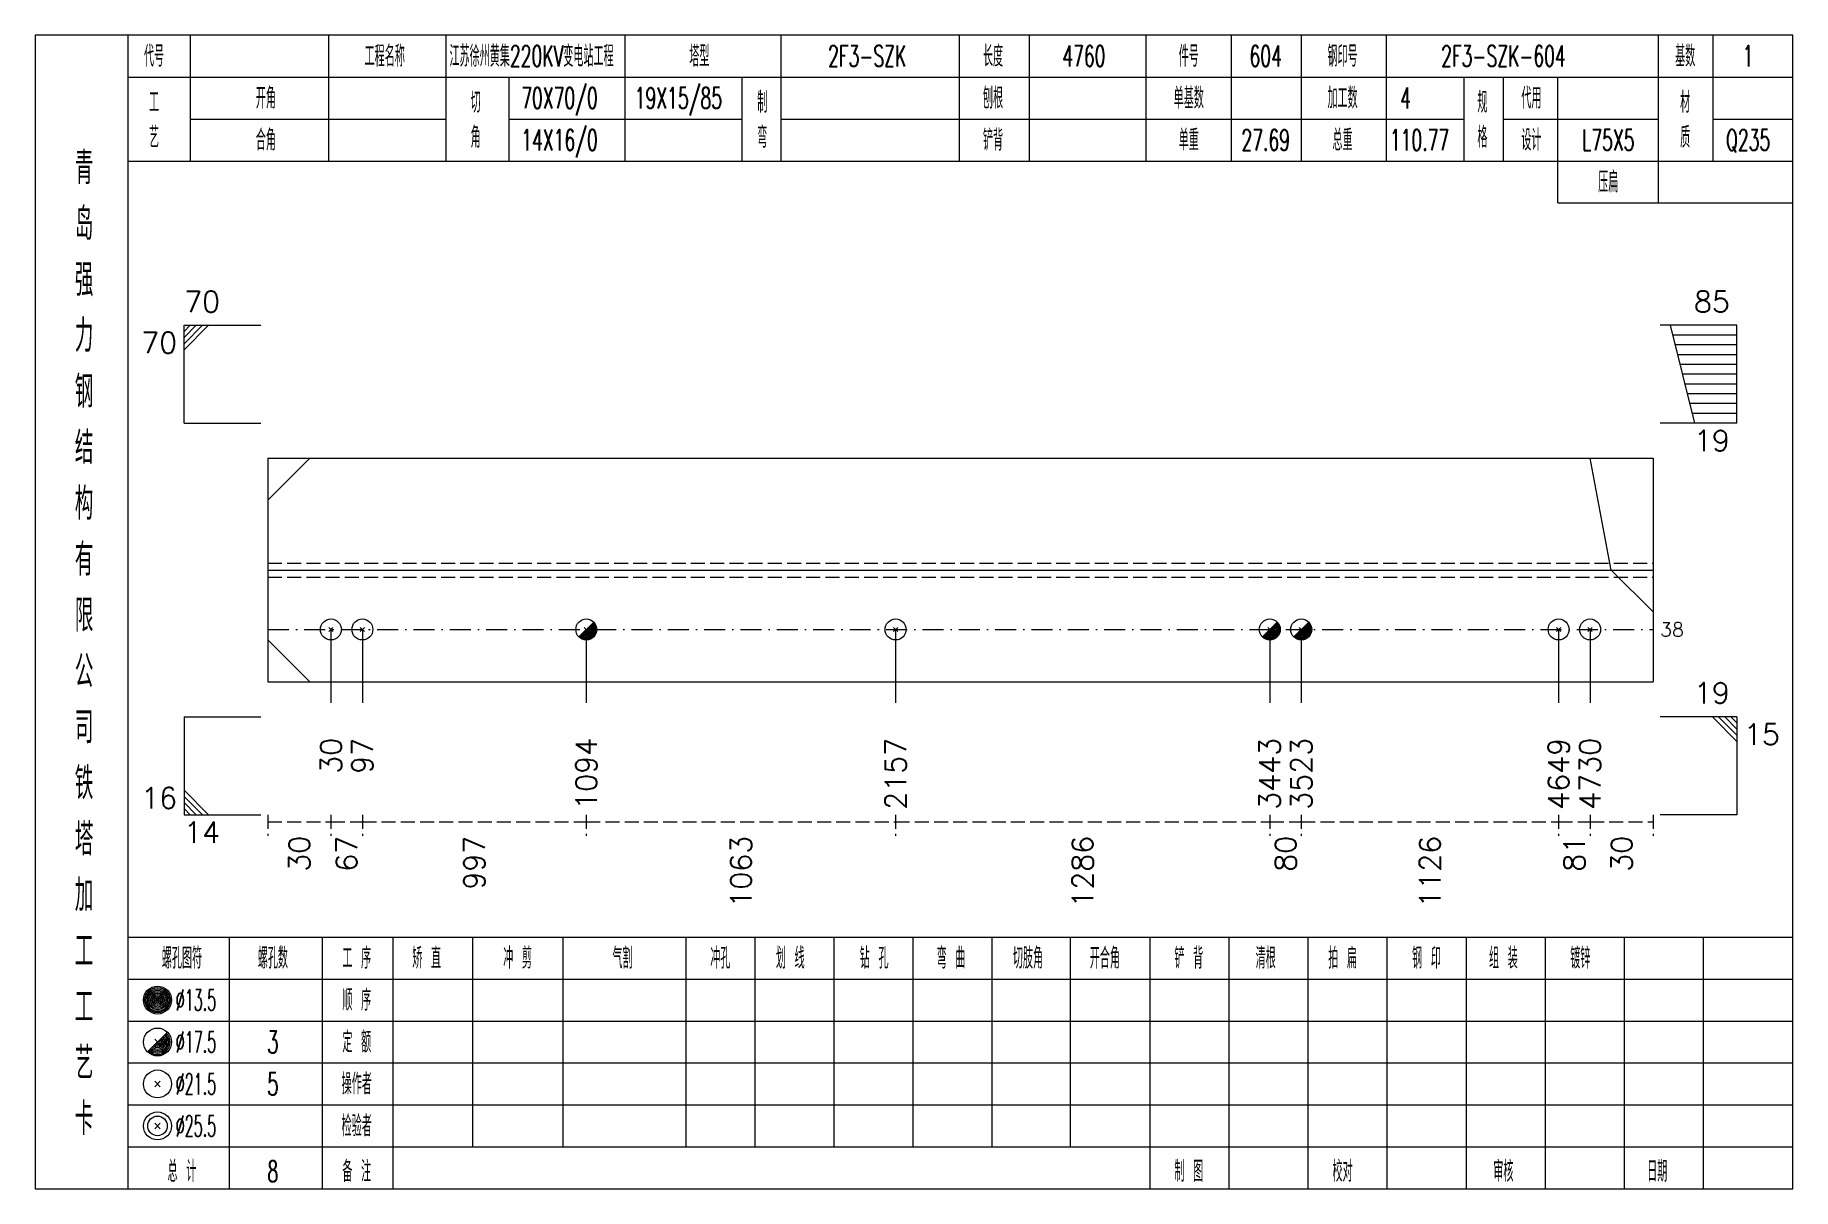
# Model space of a CAD drawing. Extents: x 0 to 4623, y -1159 to 4890.
# Drawn here: x 1245.6 to 1497, y 2025 to 2190 of the extents above; entities that cross this region are included whole.
import ezdxf
from ezdxf.enums import TextEntityAlignment as Align

# ---------------------------------------------------------------- set-up
doc = ezdxf.new("R2010")
doc.units = 0
doc.header["$MEASUREMENT"] = 0
doc.linetypes.add('一点画线', pattern=[5.2, 3, -1, 0.2, -1])
doc.linetypes.add('虚线', pattern=[2.75, 2, -0.75])
doc.layers.get('0').update_dxf_attribs({"linetype": 'CONTINUOUS', "lineweight": 25})
for name, color, linetype, lineweight in [('1', 7, 'CONTINUOUS', 25), ('4', 7, 'CONTINUOUS', 25), ('5', 7, 'CONTINUOUS', 25)]:
    doc.layers.add(name, color=color, linetype=linetype, lineweight=lineweight)
doc.styles.get("Standard").update_dxf_attribs({"font": 'simplex.shx', "width": 0.7, "height": 3, "bigfont": 'gbhzfs.shx'})

msp = doc.modelspace()

# ---------------------------------------------------------------- texts
at = {"color": 7, "linetype": 'Continuous', "lineweight": 13}
msp.add_text('70', height=3, dxfattribs=at).set_placement((1266.9, 2149.5), align=Align.BOTTOM_LEFT)
for s, p in [('85', (1488, 2149.5)), ('19', (1488, 2093.5)), ('16', (1265.9, 2078.5))]:
    msp.add_text(s, height=3, dxfattribs=at).set_placement(p, align=Align.BOTTOM_RIGHT)
for s, p in [('70', (1265.9, 2147.5)), ('19', (1488, 2133.5))]:
    msp.add_text(s, height=3, dxfattribs=at).set_placement(p, align=Align.TOP_RIGHT)
msp.add_text('38', height=2, dxfattribs=at).set_placement((1478, 2105), align=Align.MIDDLE_LEFT)
for s, p in [('15', (1490, 2091.5)), ('14', (1266.9, 2077.5))]:
    msp.add_text(s, height=3, dxfattribs=at).set_placement(p, align=Align.TOP_LEFT)
at = {"color": 8, "linetype": 'Continuous', "lineweight": 9}
for s, p in [('30', (1283.4, 2075.5)), ('67', (1290.15, 2075.5)), ('997', (1308.415, 2075.5)), ('1063', (1346.549, 2075.5)), ('1286', (1395.429, 2075.5)), ('80', (1424.44, 2075.5)), ('1126', (1445.095, 2075.5)), ('81', (1465.75, 2075.5)), ('30', (1472.5, 2075.5))]:
    msp.add_text(s, height=3, rotation=90, dxfattribs=at).set_placement(p, align=Align.MIDDLE_RIGHT)
at = {"layer": '1', "color": 7, "linetype": 'Continuous', "lineweight": 13}
for s, p in [('1094', (1324.43, 2089.5)), ('30', (1287.9, 2089.5)), ('97', (1292.4, 2089.5)), ('2157', (1368.669, 2089.5)), ('3443', (1422.19, 2089.5)), ('3523', (1426.69, 2089.5)), ('4649', (1463.5, 2089.5)), ('4730', (1468, 2089.5))]:
    msp.add_text(s, height=3, rotation=90, dxfattribs=at).set_placement(p, align=Align.MIDDLE_RIGHT)
at = {"layer": '4', "color": 1, "linetype": 'Continuous', "lineweight": 13}
for s, height, width, p in [('代号', 3, 0.6, (1262.6, 2187)), ('工程名称', 3, 0.6, (1295.6, 2187)), ('江苏徐州黄集220KV变电站工程', 3, 0.6, (1316.6, 2187)), ('塔型', 3, 0.6, (1340.6, 2187)), ('2F3-SZK', 3, 0.6, (1364.6, 2187)), ('长度', 3, 0.6, (1382.6, 2187)), ('4760', 3, 0.6, (1395.6, 2187)), ('件号', 3, 0.6, (1410.6, 2187)), ('604', 3, 0.6, (1421.6, 2187)), ('钢印号', 3, 0.6, (1432.6, 2187)), ('2F3-SZK-604', 3, 0.6, (1455.6, 2187)), ('基数', 3, 0.6, (1481.6, 2187)), ('1', 3, 0.6, (1490.6, 2187)), ('开角', 3, 0.6, (1278.6, 2181)), ('70X70/0', 3, 0.6, (1320.6, 2181)), ('19X15/85', 3, 0.6, (1337.6, 2181)), ('制', 3, 0.6, (1349.6, 2180.4)), ('刨根', 3, 0.6, (1382.6, 2181)), ('单基数', 3, 0.6, (1410.6, 2181)), ('加工数', 3, 0.6, (1432.6, 2181)), ('4', 3, 0.6, (1441.6, 2181)), ('规', 3, 0.6, (1452.6, 2180.4)), ('代用', 3, 0.6, (1459.6, 2181)), ('材', 3, 0.6, (1481.6, 2180.4)), ('工', 3, 0.6, (1262.6, 2180.4)), ('切', 3, 0.6, (1308.6, 2180.4)), ('艺', 3, 0.6, (1262.6, 2175.4)), ('角', 3, 0.6, (1308.6, 2175.4)), ('弯', 3, 0.6, (1349.6, 2175.4)), ('格', 3, 0.6, (1452.6, 2175.4)), ('质', 3, 0.6, (1481.6, 2175.4)), ('合角', 3, 0.6, (1278.6, 2175)), ('14X16/0', 3, 0.6, (1320.6, 2175)), ('铲背', 3, 0.6, (1382.6, 2175)), ('单重', 3, 0.6, (1410.6, 2175)), ('27.69', 3, 0.6, (1421.6, 2175)), ('总重', 3, 0.6, (1432.6, 2175)), ('110.77', 3, 0.6, (1443.6, 2175)), ('设计', 3, 0.6, (1459.6, 2175)), ('L75X5', 3, 0.6, (1470.6, 2175)), ('Q235', 3, 0.6, (1490.6, 2175)), ('青', 4.6, 0.8, (1252.6, 2171)), ('压扁', 3, 0.6, (1470.6, 2169)), ('岛', 4.6, 0.8, (1252.6, 2163)), ('强', 4.6, 0.8, (1252.6, 2155)), ('力', 4.6, 0.8, (1252.6, 2147)), ('钢', 4.6, 0.8, (1252.6, 2139)), ('结', 4.6, 0.8, (1252.6, 2131)), ('构', 4.6, 0.8, (1252.6, 2123)), ('有', 4.6, 0.8, (1252.6, 2115)), ('限', 4.6, 0.8, (1252.6, 2107)), ('公', 4.6, 0.8, (1252.6, 2099)), ('司', 4.6, 0.8, (1252.6, 2091)), ('铁', 4.6, 0.8, (1252.6, 2083)), ('塔', 4.6, 0.8, (1252.6, 2075)), ('加', 4.6, 0.8, (1252.6, 2067)), ('工', 4.6, 0.8, (1252.6, 2059)), ('螺孔图符', 3, 0.6, (1266.6, 2058)), ('螺孔数', 3, 0.6, (1279.6, 2058)), ('工 序', 3, 0.6, (1291.6, 2058)), ('矫 直', 3, 0.6, (1301.6, 2058)), ('冲 剪', 3, 0.6, (1314.6, 2058)), ('气割', 3, 0.6, (1329.6, 2058)), ('冲孔', 3, 0.6, (1343.6, 2058)), ('划 线', 3, 0.6, (1353.6, 2058)), ('钻 孔', 3, 0.6, (1365.6, 2058)), ('弯 曲', 3, 0.6, (1376.6, 2058)), ('切肢角', 3, 0.6, (1387.6, 2058)), ('开合角', 3, 0.6, (1398.6, 2058)), ('铲 背', 3, 0.6, (1410.6, 2058)), ('清根', 3, 0.6, (1421.6, 2058)), ('拍 扁', 3, 0.6, (1432.6, 2058)), ('钢 印', 3, 0.6, (1444.6, 2058)), ('组 装', 3, 0.6, (1455.6, 2058)), ('镀锌', 3, 0.6, (1466.6, 2058)), ('工', 4.6, 0.8, (1252.6, 2051)), ('%%C13.5', 3, 0.5, (1268.6, 2052)), ('顺 序', 3, 0.6, (1291.6, 2052)), ('%%C17.5', 3, 0.5, (1268.6, 2046)), ('3', 3.2, 0.6, (1279.6, 2046)), ('定 额', 3, 0.6, (1291.6, 2046)), ('艺', 4.6, 0.8, (1252.6, 2043)), ('%%C21.5', 3, 0.5, (1268.6, 2040)), ('5', 3.2, 0.6, (1279.6, 2040)), ('操作者', 3, 0.6, (1291.6, 2040)), ('卡', 4.6, 0.8, (1252.6, 2035)), ('%%C25.5', 3, 0.5, (1268.6, 2034)), ('检验者', 3, 0.6, (1291.6, 2034)), ('总 计', 3, 0.6, (1266.6, 2027.5)), ('8', 3, 0.6, (1279.6, 2027.5)), ('备 注', 3, 0.6, (1291.6, 2027.5)), ('制 图', 3, 0.6, (1410.6, 2027.5)), ('校对', 3, 0.6, (1432.6, 2027.5)), ('审核', 3, 0.6, (1455.6, 2027.5)), ('日期', 3, 0.6, (1477.6, 2027.5))]:
    msp.add_text(s, height=height, dxfattribs=dict(at, width=width)).set_placement(p, align=Align.MIDDLE_CENTER)

# ---------------------------------------------------------------- blocks, each defined once
blk = doc.blocks.new('孔21.5')
at = {"layer": '5', "color": 7, "linetype": 'Continuous', "lineweight": 13}
for p, q in [((-0.2, -0.2), (0.2, 0.2)), ((-0.2, 0.2), (0.2, -0.2))]:
    blk.add_line(p, q, dxfattribs=at)
blk.add_circle((0, 0), 1, dxfattribs=at)
blk = doc.blocks.new('孔17.5')
at = {"layer": '5', "color": 7, "linetype": 'Continuous', "lineweight": 13}
for p, q in [((-0.707, -0.707), (0.707, 0.707)), ((-0.2, 0.2), (0.2, -0.2))]:
    blk.add_line(p, q, dxfattribs=at)
blk.add_circle((0, 0), 1, dxfattribs=at)
for radius in [0.9, 0.8, 0.7, 0.6, 0.5, 0.4, 0.3, 0.2, 0.1]:
    blk.add_arc((0, 0), radius, 225, 45, dxfattribs=at)

# ---------------------------------------------------------------- linework, layer by layer
at = {"color": 7, "linetype": 'Continuous', "lineweight": 13}
for p, q in [((1266.9, 2148.5), (1277.9, 2148.5)), ((1266.9, 2134.5), (1266.9, 2148.5)), ((1267.775, 2148.5), (1266.9, 2147.625)), ((1268.65, 2148.5), (1266.9, 2146.75)), ((1269.525, 2148.5), (1266.9, 2145.875)), ((1270.4, 2148.5), (1266.9, 2145)), ((1489, 2148.5), (1478, 2148.5)), ((1483, 2134.5), (1479.5, 2148.5)), ((1489, 2147.1), (1479.85, 2147.1)), ((1489, 2134.5), (1489, 2148.5)), ((1489, 2145.7), (1480.2, 2145.7)), ((1489, 2144.3), (1480.55, 2144.3)), ((1489, 2142.9), (1480.9, 2142.9)), ((1489, 2141.5), (1481.25, 2141.5)), ((1489, 2140.1), (1481.6, 2140.1)), ((1489, 2138.7), (1481.95, 2138.7)), ((1489, 2137.3), (1482.3, 2137.3)), ((1266.9, 2134.5), (1277.9, 2134.5)), ((1489, 2134.5), (1478, 2134.5)), ((1489, 2135.9), (1482.65, 2135.9)), ((1278.9, 2123.5), (1284.9, 2129.5)), ((1471, 2113.5), (1468, 2129.5)), ((1477, 2107.5), (1471, 2113.5)), ((1287.9, 2105), (1287.9, 2094.5)), ((1292.4, 2105), (1292.4, 2094.5)), ((1324.43, 2105), (1324.43, 2094.5)), ((1368.669, 2105), (1368.669, 2094.5)), ((1422.19, 2105), (1422.19, 2094.5)), ((1426.69, 2105), (1426.69, 2094.5)), ((1463.5, 2105), (1463.5, 2094.5)), ((1468, 2105), (1468, 2094.5)), ((1278.9, 2103.5), (1284.9, 2097.5)), ((1266.9, 2092.5), (1277.9, 2092.5)), ((1266.9, 2092.5), (1266.9, 2078.5)), ((1489, 2092.5), (1478, 2092.5)), ((1485.5, 2092.5), (1489, 2089)), ((1486.375, 2092.5), (1489, 2089.875)), ((1487.25, 2092.5), (1489, 2090.75)), ((1488.125, 2092.5), (1489, 2091.625)), ((1489, 2092.5), (1489, 2078.5)), ((1270.4, 2078.5), (1266.9, 2082)), ((1269.525, 2078.5), (1266.9, 2081.125)), ((1268.65, 2078.5), (1266.9, 2080.25)), ((1267.775, 2078.5), (1266.9, 2079.375)), ((1266.9, 2078.5), (1277.9, 2078.5)), ((1489, 2078.5), (1478, 2078.5))]:
    msp.add_line(p, q, dxfattribs=at)
at = {"color": 7, "linetype": 'Continuous', "lineweight": 18}
for p, q in [((1278.9, 2129.5), (1278.9, 2097.5)), ((1278.9, 2129.5), (1477, 2129.5)), ((1477, 2129.5), (1477, 2097.5)), ((1278.9, 2113.5), (1477, 2113.5))]:
    msp.add_line(p, q, dxfattribs=at)
at = {"color": 1, "linetype": '虚线', "lineweight": 18}
for p, q in [((1278.9, 2114.5), (1477, 2114.5)), ((1278.9, 2112.5), (1477, 2112.5))]:
    msp.add_line(p, q, dxfattribs=at)
at = {"color": 3, "linetype": '一点画线', "lineweight": 13}
msp.add_line((1278.9, 2105), (1477, 2105), dxfattribs=at)
at = {"color": 8, "linetype": '虚线', "lineweight": 9}
for p, q in [((1278.9, 2078.5), (1278.9, 2075.5)), ((1278.9, 2077.5), (1287.9, 2077.5)), ((1287.9, 2078.5), (1287.9, 2075.5)), ((1287.9, 2078.5), (1287.9, 2075.5)), ((1287.9, 2077.5), (1292.4, 2077.5)), ((1292.4, 2078.5), (1292.4, 2075.5)), ((1292.4, 2078.5), (1292.4, 2075.5)), ((1292.4, 2077.5), (1324.43, 2077.5)), ((1324.43, 2078.5), (1324.43, 2075.5)), ((1324.43, 2078.5), (1324.43, 2075.5)), ((1324.43, 2077.5), (1368.669, 2077.5)), ((1368.669, 2078.5), (1368.669, 2075.5)), ((1368.669, 2078.5), (1368.669, 2075.5)), ((1368.669, 2077.5), (1422.19, 2077.5)), ((1422.19, 2078.5), (1422.19, 2075.5)), ((1422.19, 2078.5), (1422.19, 2075.5)), ((1422.19, 2077.5), (1426.69, 2077.5)), ((1426.69, 2078.5), (1426.69, 2075.5)), ((1426.69, 2078.5), (1426.69, 2075.5)), ((1426.69, 2077.5), (1463.5, 2077.5)), ((1463.5, 2078.5), (1463.5, 2075.5)), ((1463.5, 2078.5), (1463.5, 2075.5)), ((1463.5, 2077.5), (1468, 2077.5)), ((1468, 2078.5), (1468, 2075.5)), ((1468, 2078.5), (1468, 2075.5)), ((1468, 2077.5), (1477, 2077.5)), ((1477, 2078.5), (1477, 2075.5))]:
    msp.add_line(p, q, dxfattribs=at)
at = {"layer": '1', "color": 7, "linetype": 'Continuous', "lineweight": 18}
msp.add_line((1278.9, 2097.5), (1477, 2097.5), dxfattribs=at)
at = {"layer": '4', "color": 1, "linetype": 'Continuous', "lineweight": 18}
for p, q in [((1258.9, 2025), (1258.9, 2190)), ((1267.8, 2172), (1267.8, 2190)), ((1287.6, 2172), (1287.6, 2190)), ((1304.4, 2172), (1304.4, 2190)), ((1330, 2172), (1330, 2190)), ((1352.3, 2172), (1352.3, 2190)), ((1377.8, 2172), (1377.8, 2190)), ((1387.8, 2172), (1387.8, 2190)), ((1404.5, 2172), (1404.5, 2190)), ((1416.7, 2172), (1416.7, 2190)), ((1426.7, 2172), (1426.7, 2190)), ((1438.9, 2172), (1438.9, 2190)), ((1477.8, 2166), (1477.8, 2190)), ((1485.6, 2172), (1485.6, 2190)), ((1258.9, 2184), (1497, 2184)), ((1313.4, 2172), (1313.4, 2184)), ((1346.7, 2172), (1346.7, 2184)), ((1450, 2172), (1450, 2184)), ((1455.6, 2172), (1455.6, 2184)), ((1463.4, 2166), (1463.4, 2184)), ((1267.8, 2178), (1304.4, 2178)), ((1313.4, 2178), (1346.7, 2178)), ((1352.3, 2178), (1450, 2178)), ((1455.6, 2178), (1477.8, 2178)), ((1485.6, 2178), (1497, 2178)), ((1258.9, 2172), (1497, 2172)), ((1463.4, 2166), (1497, 2166)), ((1258.9, 2061), (1497, 2061)), ((1273.4, 2025), (1273.4, 2061)), ((1286.7, 2025), (1286.7, 2061)), ((1296.8, 2025), (1296.8, 2061)), ((1308.2, 2031), (1308.2, 2061)), ((1321.1, 2031), (1321.1, 2061)), ((1338.7, 2031), (1338.7, 2061)), ((1348.6, 2031), (1348.6, 2061)), ((1359.9, 2031), (1359.9, 2061)), ((1371.2, 2031), (1371.2, 2061)), ((1382.5, 2031), (1382.5, 2061)), ((1393.7, 2031), (1393.7, 2061)), ((1405.1, 2031), (1405.1, 2061)), ((1416.4, 2031), (1416.4, 2061)), ((1427.7, 2031), (1427.7, 2061)), ((1439, 2031), (1439, 2061)), ((1450.3, 2031), (1450.3, 2061)), ((1461.6, 2031), (1461.6, 2061)), ((1472.9, 2031), (1472.9, 2061)), ((1484.2, 2031), (1484.2, 2061)), ((1258.9, 2055), (1497, 2055)), ((1258.9, 2049), (1497, 2049)), ((1258.9, 2043), (1497, 2043)), ((1258.9, 2037), (1497, 2037)), ((1258.9, 2031), (1497, 2031)), ((1405.1, 2025), (1405.1, 2031)), ((1416.4, 2025), (1416.4, 2031)), ((1427.7, 2025), (1427.7, 2031)), ((1439, 2025), (1439, 2031)), ((1450.3, 2025), (1450.3, 2031)), ((1461.6, 2025), (1461.6, 2031)), ((1472.9, 2025), (1472.9, 2031)), ((1484.2, 2025), (1484.2, 2031))]:
    msp.add_line(p, q, dxfattribs=at)
at = {"layer": '4', "color": 7, "linetype": 'Continuous', "lineweight": 13}
for p, q in [((1262.9, 2051.8), (1263.3, 2052.2)), ((1263.3, 2051.8), (1262.9, 2052.2)), ((1261.686, 2044.586), (1264.514, 2047.414)), ((1262.7, 2046.4), (1263.5, 2045.6)), ((1262.7, 2039.6), (1263.5, 2040.4)), ((1262.7, 2040.4), (1263.5, 2039.6)), ((1262.7, 2033.6), (1263.5, 2034.4)), ((1262.7, 2034.4), (1263.5, 2033.6))]:
    msp.add_line(p, q, dxfattribs=at)
at = {"layer": '4', "color": 1, "linetype": 'Continuous', "lineweight": 18}
msp.add_lwpolyline([(1245.6, 2190), (1245.6, 2025), (1497, 2025), (1497, 2190)], close=True, dxfattribs=at)
at = {"layer": '4', "color": 7, "linetype": 'Continuous', "lineweight": 13}
for centre, radius in [((1263.1, 2052), 2), ((1263.1, 2052), 1.8), ((1263.1, 2052), 1.6), ((1263.1, 2052), 1.4), ((1263.1, 2052), 1.2), ((1263.1, 2052), 1), ((1263.1, 2052), 0.8), ((1263.1, 2052), 0.6), ((1263.1, 2052), 0.4), ((1263.1, 2052), 0.2), ((1263.1, 2046), 2), ((1263.1, 2040), 2), ((1263.1, 2034), 2), ((1263.1, 2034), 1.4)]:
    msp.add_circle(centre, radius, dxfattribs=at)
for radius in [1.8, 1.6, 1.4, 1.2, 1, 0.8, 0.6, 0.4, 0.2]:
    msp.add_arc((1263.1, 2046), radius, 225, 45, dxfattribs=at)

# ---------------------------------------------------------------- block references
at = {"layer": '1', "color": 7, "linetype": 'Continuous', "lineweight": 13, "xscale": 1.5, "yscale": 1.5, "zscale": 1.5}
for name, p in [('孔21.5', (1287.9, 2105)), ('孔21.5', (1292.4, 2105)), ('孔17.5', (1324.43, 2105)), ('孔21.5', (1368.669, 2105)), ('孔17.5', (1422.19, 2105)), ('孔17.5', (1426.69, 2105)), ('孔21.5', (1463.5, 2105)), ('孔21.5', (1468, 2105))]:
    msp.add_blockref(name, p, dxfattribs=at)

msp.set_redraw_order([(e.dxf.handle, doc.entitydb.next_handle()) for e in msp.query("TEXT MTEXT ATTDEF DIMENSION ARC_DIMENSION")])  # texts and dimensions are drawn at this point

doc.saveas('drawing.dxf')
